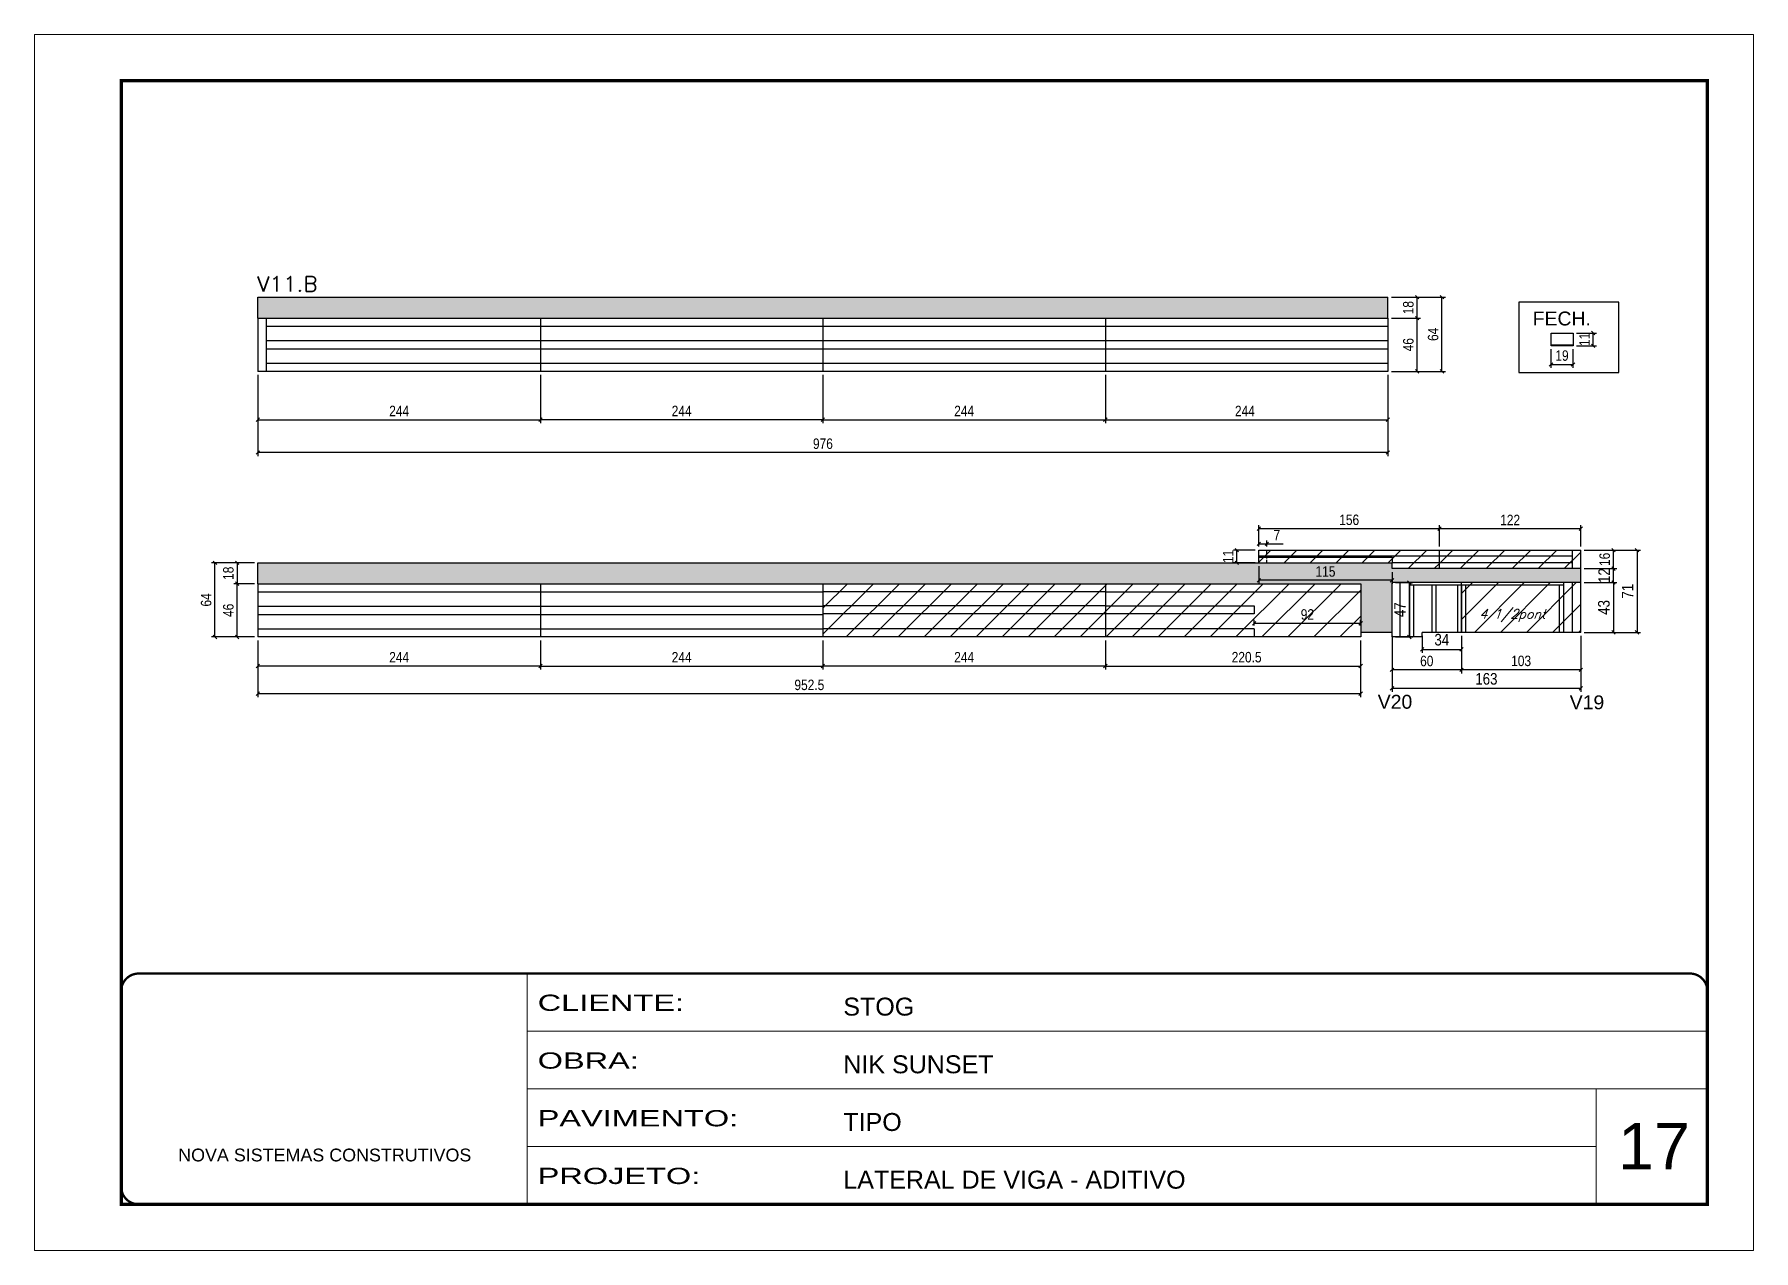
# Model space of a CAD drawing. Extents: x -10448 to -1189, y -11772 to 17235.
# Drawn here: x -10448 to -8963, y 11200 to 12250 of the extents above; entities that cross this region are included whole.
import ezdxf

# ---------------------------------------------------------------- set-up
doc = ezdxf.new("R2010")
doc.units = 0
for name, pattern in [('CONTINUO', [0]), ('DASHED', [0.75, 0.5, -0.25]), ('HIDDEN', [0.375, 0.25, -0.125])]:
    doc.linetypes.add(name, pattern=pattern)
for name, color, linetype in [('5', 5, 'Continuous'), ('COTA', 241, 'Continuous'), ('Painéis', 200, 'Continuous'), ('Reaproveitamento', 251, 'Continuous'), ('SARR_2.2x7', 40, 'Continuous'), ('SARR_3.5x7', 81, 'Continuous'), ('SARR_EDITAR', 141, 'Continuous'), ('texto', 7, 'Continuous')]:
    doc.layers.add(name, color=color, linetype=linetype)
for name, color, linetype, lineweight in [('CARIMBO', 255, 'Continuous', 9), ('Folhas', 255, 'Continuous', 9), ('SARRAFO DE PRESSAO', 251, 'DASHED', 9), ('Texto Seção', 7, 'Continuous', 15)]:
    doc.layers.add(name, color=color, linetype=linetype, lineweight=lineweight)
doc.styles.add('ARIAL', font='arial.ttf')
doc.styles.add('COTA TECNICA', font='techl___.ttf', dxfattribs={"height": 10})
doc.styles.add('COTA TECNICA-50', font='techl___.ttf', dxfattribs={"height": 9})
doc.styles.add('REGUA-120', font='ROMANS.shx', dxfattribs={"height": 15})
doc.styles.add('Romans', font='romans.shx')
doc.styles.get("Standard").update_dxf_attribs({"font": 'arial.ttf'})
doc.styles.add('Tecnologia', font='')
doc.styles.get('Tecnologia').set_extended_font_data('Forgotten Futurist')
doc.dimstyles.new('COTA PAINEL-50', dxfattribs={"dimtxt": 9, "dimasz": 3, "dimexe": 3, "dimexo": 3, "dimgap": 3, "dimtad": 1, "dimdec": 1, "dimzin": 12, "dimdsep": 46, "dimtxsty": 'COTA TECNICA-50', "dimblk1": 'OBLIQUE', "dimblk2": 'OBLIQUE', "dimsah": 1, "dimcen": 0.9, "dimclrd": 4, "dimclre": 4, "dimclrt": 240, "dimadec": 1, "dimazin": 3, "dimtfac": 1, "dimtdec": 1, "dimtmove": 0, "dimatfit": 3, "dimfxl": 1, "dimtolj": 1, "dimtzin": 12, "dimarcsym": 0})
doc.dimstyles.new('PAINEL', dxfattribs={"dimtxt": 10, "dimasz": 3, "dimexe": 3, "dimexo": 3, "dimgap": 3, "dimtad": 1, "dimdec": 1, "dimzin": 12, "dimdsep": 46, "dimtxsty": 'COTA TECNICA', "dimblk1": 'OBLIQUE', "dimblk2": 'OBLIQUE', "dimsah": 1, "dimcen": 0.9, "dimclrd": 4, "dimclre": 4, "dimclrt": 240, "dimadec": 1, "dimazin": 3, "dimtfac": 1, "dimtdec": 1, "dimtmove": 0, "dimatfit": 3, "dimfxl": 1, "dimtolj": 1, "dimtzin": 12, "dimarcsym": 0})
pattern_1 = [(45, (-144224.283, -11504.527), (-11.2253202, 11.2253202), [])]

msp = doc.modelspace()

# ---------------------------------------------------------------- texts
at = {"layer": '5', "color": 7, "linetype": 'Continuous'}
msp.add_text('FECH.', height=12, rotation=0.00004, dxfattribs=at).set_placement((-9154.12, 11998.65))
at = {"layer": '5', "linetype": 'Continuous'}
for s, rotation, p in [('V20', 0.00004, (-9287.94, 11667.75)), ('V19', 359.99996, (-9122.13, 11667.27))]:
    msp.add_text(s, height=12, rotation=rotation, dxfattribs=at).set_placement(p)
at = {"layer": 'CARIMBO', "style": 'ARIAL'}
msp.add_text('17', height=40, dxfattribs=at).set_placement((-9080.42, 11270.07))
at = {"layer": 'texto', "color": 2, "insert": (-9171.56, 11748.24), "char_height": 8, "attachment_point": 5, "style": 'Romans'}
msp.add_mtext('{\\Q19;\\C256;4 1/2pont}', dxfattribs=at)
at = {"layer": 'Texto Seção', "style": 'REGUA-120', "width": 1.05}
msp.add_text('V11.B', height=13, dxfattribs=at).set_placement((-10255.73, 12027.97))

# ---------------------------------------------------------------- blocks, each defined once
blk = doc.blocks.new('9999999999')
at = {"color": 30, "linetype": 'CONTINUO'}
for p, q in [((98564.6, 34230.2), (98564.6, 34429.4)), ((98564.6, 34379.6), (99584, 34379.6)), ((98564.6, 34329.8), (99488, 34329.8)), ((99584, 34329.8), (99488, 34329.8)), ((99488, 34329.8), (99488, 34230.2)), ((98564.6, 34280), (99488, 34280))]:
    blk.add_line(p, q, dxfattribs=at)
at = {"color": 30, "linetype": 'CONTINUO', "const_width": 2}
blk.add_lwpolyline([(99584, 34230.2), (99584, 34414.4, 0.414214), (99569, 34429.4), (98229, 34429.4, 0.414214), (98214, 34414.4), (98214, 34245.2, 0.414214), (98229, 34230.2), (99584, 34230.2)], format="xyb", dxfattribs=at)
at = {"layer": 'Folhas'}
blk.add_lwpolyline([(98139, 34190.2), (99624, 34190.2), (99624, 35240.2), (98139, 35240.2)], close=True, dxfattribs=at)
at = {"layer": 'Folhas', "color": 30, "const_width": 3}
blk.add_lwpolyline([(98214, 34230.2), (99584, 34230.2), (99584, 35200.2), (98214, 35200.2)], close=True, dxfattribs=at)
at = {"color": 7, "linetype": 'Continuous', "ltscale": 5, "style": 'ARIAL'}
for s, height, p in [('STOG', 15.48, (98837.7, 34393.1)), ('NIK SUNSET', 15.48, (98837.7, 34343.3)), ('TIPO', 15.48, (98837.7, 34293.5)), ('NOVA SISTEMAS CONSTRUTIVOS', 11.059, (98263.2, 34267.2)), ('LATERAL DE VIGA - ADITIVO', 15.483, (98837.7, 34243.7))]:
    blk.add_text(s, height=height, dxfattribs=at).set_placement(p)
at = {"layer": 'Folhas', "color": 7, "style": 'Tecnologia', "width": 1.5}
for s, p in [('CLIENTE:', (98573.7, 34397.2)), ('OBRA:', (98573.7, 34347.3)), ('PAVIMENTO:', (98573.7, 34297.5)), ('PROJETO:', (98573.7, 34247.7))]:
    blk.add_text(s, height=14, dxfattribs=at).set_placement(p)
blk = doc.blocks.new('_Oblique')
at = {"color": 0, "linetype": 'ByBlock', "lineweight": -2}
blk.add_line((-0.5, -0.5), (0.5, 0.5), dxfattribs=at)
blk = doc.blocks.new('*D425')
at = {"layer": 'COTA', "color": 4, "linetype": 'ByBlock', "lineweight": -2, "transparency": 16777216}
for p, q in [((-9275.6, 11730.7), (-9275.6, 11682.3)), ((-9112.6, 11730.7), (-9112.6, 11682.3)), ((-9112.6, 11685.3), (-9275.6, 11685.3))]:
    blk.add_line(p, q, dxfattribs=at)
at = {"layer": 'Defpoints', "color": 0, "linetype": 'ByBlock', "transparency": 16777216}
for p in [(-9275.6, 11733.7), (-9112.6, 11733.7), (-9275.6, 11685.3)]:
    blk.add_point(p, dxfattribs=at)
at = {"layer": 'COTA', "color": 4, "linetype": 'ByBlock', "lineweight": -2, "transparency": 16777216, "xscale": 3, "yscale": 3, "zscale": 3, "rotation": 180}
blk.add_blockref('_Oblique', (-9275.6, 11685.3), dxfattribs=at)
at = {"layer": 'COTA', "color": 4, "linetype": 'ByBlock', "lineweight": -2, "transparency": 16777216, "xscale": 3, "yscale": 3, "zscale": 3}
blk.add_blockref('_Oblique', (-9112.6, 11685.3), dxfattribs=at)
at = {"layer": 'COTA', "color": 240, "linetype": 'ByBlock', "transparency": 16777216, "insert": (-9194.1, 11693.5), "char_height": 10, "attachment_point": 5, "style": 'COTA TECNICA'}
blk.add_mtext('\\A1;163', dxfattribs=at)
blk = doc.blocks.new('*D410')
at = {"layer": 'COTA', "color": 4, "linetype": 'ByBlock', "lineweight": -2, "transparency": 16777216}
for p, q in [((-9109.6, 11776.7), (-9081.3, 11776.7)), ((-9084.3, 11776.7), (-9084.3, 11733.7)), ((-9109.6, 11733.7), (-9081.3, 11733.7))]:
    blk.add_line(p, q, dxfattribs=at)
at = {"layer": 'Defpoints', "color": 0, "linetype": 'ByBlock', "transparency": 16777216}
for p in [(-9112.6, 11776.7), (-9112.6, 11733.7), (-9084.3, 11733.7)]:
    blk.add_point(p, dxfattribs=at)
at = {"layer": 'COTA', "color": 4, "linetype": 'ByBlock', "lineweight": -2, "transparency": 16777216, "xscale": 3, "yscale": 3, "zscale": 3}
for p, rotation in [((-9084.3, 11776.7), 90), ((-9084.3, 11733.7), 270)]:
    blk.add_blockref('_Oblique', p, dxfattribs=dict(at, rotation=rotation))
at = {"layer": 'COTA', "color": 240, "linetype": 'ByBlock', "transparency": 16777216, "insert": (-9092.6, 11755.2), "char_height": 10, "attachment_point": 5, "rotation": 90, "style": 'COTA TECNICA'}
blk.add_mtext('\\A1;43', dxfattribs=at)
blk = doc.blocks.new('*D411')
at = {"layer": 'COTA', "color": 4, "linetype": 'ByBlock', "lineweight": -2, "transparency": 16777216}
for p, q in [((-9109.6, 11788.7), (-9081.3, 11788.7)), ((-9109.6, 11776.7), (-9081.3, 11776.7)), ((-9084.3, 11776.7), (-9084.3, 11788.7))]:
    blk.add_line(p, q, dxfattribs=at)
at = {"layer": 'Defpoints', "color": 0, "linetype": 'ByBlock', "transparency": 16777216}
for p in [(-9112.6, 11788.7), (-9112.6, 11776.7), (-9084.3, 11788.7)]:
    blk.add_point(p, dxfattribs=at)
at = {"layer": 'COTA', "color": 4, "linetype": 'ByBlock', "lineweight": -2, "transparency": 16777216, "xscale": 3, "yscale": 3, "zscale": 3}
for p, rotation in [((-9084.3, 11788.7), 90), ((-9084.3, 11776.7), 270)]:
    blk.add_blockref('_Oblique', p, dxfattribs=dict(at, rotation=rotation))
at = {"layer": 'COTA', "color": 240, "linetype": 'ByBlock', "transparency": 16777216, "insert": (-9092.4, 11782.7), "char_height": 10, "attachment_point": 5, "rotation": 90, "style": 'COTA TECNICA'}
blk.add_mtext('\\A1;12', dxfattribs=at)
blk = doc.blocks.new('*D393')
at = {"layer": 'COTA', "color": 4, "linetype": 'ByBlock', "lineweight": -2, "transparency": 16777216}
for p, q in [((-9109.6, 11804.7), (-9061, 11804.7)), ((-9064, 11804.7), (-9064, 11733.7)), ((-9109.6, 11733.7), (-9061, 11733.7))]:
    blk.add_line(p, q, dxfattribs=at)
at = {"layer": 'Defpoints', "color": 0, "linetype": 'ByBlock', "transparency": 16777216}
for p in [(-9112.6, 11804.7), (-9112.6, 11733.7), (-9064, 11733.7)]:
    blk.add_point(p, dxfattribs=at)
at = {"layer": 'COTA', "color": 4, "linetype": 'ByBlock', "lineweight": -2, "transparency": 16777216, "xscale": 3, "yscale": 3, "zscale": 3}
for p, rotation in [((-9064, 11804.7), 90), ((-9064, 11733.7), 270)]:
    blk.add_blockref('_Oblique', p, dxfattribs=dict(at, rotation=rotation))
at = {"layer": 'COTA', "color": 240, "linetype": 'ByBlock', "transparency": 16777216, "insert": (-9072.1, 11769.2), "char_height": 10, "attachment_point": 5, "rotation": 90, "style": 'COTA TECNICA'}
blk.add_mtext('\\A1;71', dxfattribs=at)
blk = doc.blocks.new('*D394')
at = {"layer": 'COTA', "color": 4, "linetype": 'ByBlock', "lineweight": -2, "transparency": 16777216}
for p, q in [((-9109.6, 11804.7), (-9081.3, 11804.7)), ((-9084.3, 11788.7), (-9084.3, 11804.7)), ((-9109.6, 11788.7), (-9081.3, 11788.7))]:
    blk.add_line(p, q, dxfattribs=at)
at = {"layer": 'Defpoints', "color": 0, "linetype": 'ByBlock', "transparency": 16777216}
for p in [(-9112.6, 11804.7), (-9084.3, 11804.7), (-9112.6, 11788.7)]:
    blk.add_point(p, dxfattribs=at)
at = {"layer": 'COTA', "color": 4, "linetype": 'ByBlock', "lineweight": -2, "transparency": 16777216, "xscale": 3, "yscale": 3, "zscale": 3}
for p, rotation in [((-9084.3, 11804.7), 90), ((-9084.3, 11788.7), 270)]:
    blk.add_blockref('_Oblique', p, dxfattribs=dict(at, rotation=rotation))
at = {"layer": 'COTA', "color": 240, "linetype": 'ByBlock', "transparency": 16777216, "insert": (-9091.9, 11796.7), "char_height": 9, "attachment_point": 5, "rotation": 90, "style": 'COTA TECNICA-50'}
blk.add_mtext('\\A1;16', dxfattribs=at)
blk = doc.blocks.new('*D395')
at = {"layer": 'COTA', "color": 4, "linetype": 'ByBlock', "lineweight": -2, "transparency": 16777216}
for p, q in [((-9767.2, 11726.7), (-9767.2, 11701.6)), ((-9523.2, 11726.7), (-9523.2, 11701.6)), ((-9523.2, 11704.6), (-9767.2, 11704.6))]:
    blk.add_line(p, q, dxfattribs=at)
at = {"layer": 'Defpoints', "color": 0, "linetype": 'ByBlock', "transparency": 16777216}
for p in [(-9767.2, 11729.7), (-9523.2, 11729.7), (-9767.2, 11704.6)]:
    blk.add_point(p, dxfattribs=at)
at = {"layer": 'COTA', "color": 4, "linetype": 'ByBlock', "lineweight": -2, "transparency": 16777216, "xscale": 3, "yscale": 3, "zscale": 3, "rotation": 180}
blk.add_blockref('_Oblique', (-9767.2, 11704.6), dxfattribs=at)
at = {"layer": 'COTA', "color": 4, "linetype": 'ByBlock', "lineweight": -2, "transparency": 16777216, "xscale": 3, "yscale": 3, "zscale": 3}
blk.add_blockref('_Oblique', (-9523.2, 11704.6), dxfattribs=at)
at = {"layer": 'COTA', "color": 240, "linetype": 'ByBlock', "transparency": 16777216, "insert": (-9645.2, 11712.2), "char_height": 9, "attachment_point": 5, "style": 'COTA TECNICA-50'}
blk.add_mtext('\\A1;244', dxfattribs=at)
blk = doc.blocks.new('*D396')
at = {"layer": 'COTA', "color": 4, "linetype": 'ByBlock', "lineweight": -2, "transparency": 16777216}
for p, q in [((-9523.2, 11726.7), (-9523.2, 11701.6)), ((-9302.7, 11726.7), (-9302.7, 11701.6)), ((-9523.2, 11704.6), (-9302.7, 11704.6))]:
    blk.add_line(p, q, dxfattribs=at)
at = {"layer": 'Defpoints', "color": 0, "linetype": 'ByBlock', "transparency": 16777216}
for p in [(-9523.2, 11729.7), (-9302.7, 11729.7), (-9302.7, 11704.6)]:
    blk.add_point(p, dxfattribs=at)
at = {"layer": 'COTA', "color": 4, "linetype": 'ByBlock', "lineweight": -2, "transparency": 16777216, "xscale": 3, "yscale": 3, "zscale": 3, "rotation": 180}
blk.add_blockref('_Oblique', (-9523.2, 11704.6), dxfattribs=at)
at = {"layer": 'COTA', "color": 4, "linetype": 'ByBlock', "lineweight": -2, "transparency": 16777216, "xscale": 3, "yscale": 3, "zscale": 3}
blk.add_blockref('_Oblique', (-9302.7, 11704.6), dxfattribs=at)
at = {"layer": 'COTA', "color": 240, "linetype": 'ByBlock', "transparency": 16777216, "insert": (-9401.2, 11712.2), "char_height": 9, "attachment_point": 5, "style": 'COTA TECNICA-50'}
blk.add_mtext('\\A1;220.5', dxfattribs=at)
blk = doc.blocks.new('*D414')
at = {"layer": 'COTA', "color": 4, "linetype": 'ByBlock', "lineweight": -2, "transparency": 16777216}
for p, q in [((-9390.7, 11807.7), (-9390.7, 11813.1)), ((-9390.7, 11810.1), (-9383.7, 11810.1)), ((-9383.7, 11807.7), (-9383.7, 11813.1)), ((-9383.7, 11810.1), (-9369.5, 11810.1))]:
    blk.add_line(p, q, dxfattribs=at)
at = {"layer": 'Defpoints', "color": 0, "linetype": 'ByBlock', "transparency": 16777216}
for p in [(-9383.7, 11810.1), (-9390.7, 11804.7), (-9383.7, 11804.7)]:
    blk.add_point(p, dxfattribs=at)
at = {"layer": 'COTA', "color": 4, "linetype": 'ByBlock', "lineweight": -2, "transparency": 16777216, "xscale": 3, "yscale": 3, "zscale": 3, "rotation": 180}
blk.add_blockref('_Oblique', (-9390.7, 11810.1), dxfattribs=at)
at = {"layer": 'COTA', "color": 4, "linetype": 'ByBlock', "lineweight": -2, "transparency": 16777216, "xscale": 3, "yscale": 3, "zscale": 3}
blk.add_blockref('_Oblique', (-9383.7, 11810.1), dxfattribs=at)
at = {"layer": 'COTA', "color": 240, "linetype": 'ByBlock', "transparency": 16777216, "insert": (-9375.1, 11817.6), "char_height": 9, "attachment_point": 5, "style": 'COTA TECNICA-50'}
blk.add_mtext('\\A1;7', dxfattribs=at)
blk = doc.blocks.new('*D415')
at = {"layer": 'COTA', "color": 4, "linetype": 'ByBlock', "lineweight": -2, "transparency": 16777216}
for p, q in [((-9234.6, 11807.7), (-9234.6, 11826.2)), ((-9112.6, 11823.2), (-9234.6, 11823.2)), ((-9112.6, 11807.7), (-9112.6, 11826.2))]:
    blk.add_line(p, q, dxfattribs=at)
at = {"layer": 'Defpoints', "color": 0, "linetype": 'ByBlock', "transparency": 16777216}
for p in [(-9234.6, 11823.2), (-9234.6, 11804.7), (-9112.6, 11804.7)]:
    blk.add_point(p, dxfattribs=at)
at = {"layer": 'COTA', "color": 4, "linetype": 'ByBlock', "lineweight": -2, "transparency": 16777216, "xscale": 3, "yscale": 3, "zscale": 3, "rotation": 180}
blk.add_blockref('_Oblique', (-9234.6, 11823.2), dxfattribs=at)
at = {"layer": 'COTA', "color": 4, "linetype": 'ByBlock', "lineweight": -2, "transparency": 16777216, "xscale": 3, "yscale": 3, "zscale": 3}
blk.add_blockref('_Oblique', (-9112.6, 11823.2), dxfattribs=at)
at = {"layer": 'COTA', "color": 240, "linetype": 'ByBlock', "transparency": 16777216, "insert": (-9173.6, 11830.7), "char_height": 9, "attachment_point": 5, "style": 'COTA TECNICA-50'}
blk.add_mtext('\\A1;122', dxfattribs=at)
blk = doc.blocks.new('*D416')
at = {"layer": 'COTA', "color": 4, "linetype": 'ByBlock', "lineweight": -2, "transparency": 16777216}
for p, q in [((-9390.7, 11807.7), (-9390.7, 11826.2)), ((-9234.6, 11823.2), (-9390.7, 11823.2)), ((-9234.6, 11807.7), (-9234.6, 11826.2))]:
    blk.add_line(p, q, dxfattribs=at)
at = {"layer": 'Defpoints', "color": 0, "linetype": 'ByBlock', "transparency": 16777216}
for p in [(-9390.7, 11823.2), (-9390.7, 11804.7), (-9234.6, 11804.7)]:
    blk.add_point(p, dxfattribs=at)
at = {"layer": 'COTA', "color": 4, "linetype": 'ByBlock', "lineweight": -2, "transparency": 16777216, "xscale": 3, "yscale": 3, "zscale": 3, "rotation": 180}
blk.add_blockref('_Oblique', (-9390.7, 11823.2), dxfattribs=at)
at = {"layer": 'COTA', "color": 4, "linetype": 'ByBlock', "lineweight": -2, "transparency": 16777216, "xscale": 3, "yscale": 3, "zscale": 3}
blk.add_blockref('_Oblique', (-9234.6, 11823.2), dxfattribs=at)
at = {"layer": 'COTA', "color": 240, "linetype": 'ByBlock', "transparency": 16777216, "insert": (-9312.6, 11830.8), "char_height": 9, "attachment_point": 5, "style": 'COTA TECNICA-50'}
blk.add_mtext('\\A1;156', dxfattribs=at)
blk = doc.blocks.new('*D397')
at = {"layer": 'COTA', "color": 4, "linetype": 'ByBlock', "lineweight": -2, "transparency": 16777216}
for p, q in [((-9523.2, 11956), (-9523.2, 11914.3)), ((-9279.2, 11956), (-9279.2, 11914.3)), ((-9523.2, 11917.3), (-9279.2, 11917.3))]:
    blk.add_line(p, q, dxfattribs=at)
at = {"layer": 'Defpoints', "color": 0, "linetype": 'ByBlock', "transparency": 16777216}
for p in [(-9523.2, 11959), (-9279.2, 11959), (-9279.2, 11917.3)]:
    blk.add_point(p, dxfattribs=at)
at = {"layer": 'COTA', "color": 4, "linetype": 'ByBlock', "lineweight": -2, "transparency": 16777216, "xscale": 3, "yscale": 3, "zscale": 3, "rotation": 180}
blk.add_blockref('_Oblique', (-9523.2, 11917.3), dxfattribs=at)
at = {"layer": 'COTA', "color": 4, "linetype": 'ByBlock', "lineweight": -2, "transparency": 16777216, "xscale": 3, "yscale": 3, "zscale": 3}
blk.add_blockref('_Oblique', (-9279.2, 11917.3), dxfattribs=at)
at = {"layer": 'COTA', "color": 240, "linetype": 'ByBlock', "transparency": 16777216, "insert": (-9402.7, 11924.8), "char_height": 9, "attachment_point": 5, "style": 'COTA TECNICA-50'}
blk.add_mtext('\\A1;244', dxfattribs=at)
blk = doc.blocks.new('*D398')
at = {"layer": 'COTA', "color": 4, "linetype": 'ByBlock', "lineweight": -2, "transparency": 16777216}
for p, q in [((-10011.2, 11956), (-10011.2, 11914.3)), ((-9767.2, 11956), (-9767.2, 11914.3)), ((-9767.2, 11917.3), (-10011.2, 11917.3))]:
    blk.add_line(p, q, dxfattribs=at)
at = {"layer": 'Defpoints', "color": 0, "linetype": 'ByBlock', "transparency": 16777216}
for p in [(-10011.2, 11959), (-9767.2, 11959), (-10011.2, 11917.3)]:
    blk.add_point(p, dxfattribs=at)
at = {"layer": 'COTA', "color": 4, "linetype": 'ByBlock', "lineweight": -2, "transparency": 16777216, "xscale": 3, "yscale": 3, "zscale": 3, "rotation": 180}
blk.add_blockref('_Oblique', (-10011.2, 11917.3), dxfattribs=at)
at = {"layer": 'COTA', "color": 4, "linetype": 'ByBlock', "lineweight": -2, "transparency": 16777216, "xscale": 3, "yscale": 3, "zscale": 3}
blk.add_blockref('_Oblique', (-9767.2, 11917.3), dxfattribs=at)
at = {"layer": 'COTA', "color": 240, "linetype": 'ByBlock', "transparency": 16777216, "insert": (-9889.2, 11924.8), "char_height": 9, "attachment_point": 5, "style": 'COTA TECNICA-50'}
blk.add_mtext('\\A1;244', dxfattribs=at)
blk = doc.blocks.new('*D399')
at = {"layer": 'COTA', "color": 4, "linetype": 'ByBlock', "lineweight": -2, "transparency": 16777216}
for p, q in [((-9767.2, 11956), (-9767.2, 11914.3)), ((-9523.2, 11956), (-9523.2, 11914.3)), ((-9767.2, 11917.3), (-9523.2, 11917.3))]:
    blk.add_line(p, q, dxfattribs=at)
at = {"layer": 'Defpoints', "color": 0, "linetype": 'ByBlock', "transparency": 16777216}
for p in [(-9767.2, 11959), (-9523.2, 11959), (-9523.2, 11917.3)]:
    blk.add_point(p, dxfattribs=at)
at = {"layer": 'COTA', "color": 4, "linetype": 'ByBlock', "lineweight": -2, "transparency": 16777216, "xscale": 3, "yscale": 3, "zscale": 3, "rotation": 180}
blk.add_blockref('_Oblique', (-9767.2, 11917.3), dxfattribs=at)
at = {"layer": 'COTA', "color": 4, "linetype": 'ByBlock', "lineweight": -2, "transparency": 16777216, "xscale": 3, "yscale": 3, "zscale": 3}
blk.add_blockref('_Oblique', (-9523.2, 11917.3), dxfattribs=at)
at = {"layer": 'COTA', "color": 240, "linetype": 'ByBlock', "transparency": 16777216, "insert": (-9645.2, 11924.8), "char_height": 9, "attachment_point": 5, "style": 'COTA TECNICA-50'}
blk.add_mtext('\\A1;244', dxfattribs=at)
blk = doc.blocks.new('*D400')
at = {"layer": 'COTA', "color": 4, "linetype": 'ByBlock', "lineweight": -2, "transparency": 16777216}
for p, q in [((-10255.2, 11956), (-10255.2, 11914.3)), ((-10011.2, 11956), (-10011.2, 11914.3)), ((-10255.2, 11917.3), (-10011.2, 11917.3))]:
    blk.add_line(p, q, dxfattribs=at)
at = {"layer": 'Defpoints', "color": 0, "linetype": 'ByBlock', "transparency": 16777216}
for p in [(-10255.2, 11959), (-10011.2, 11959), (-10011.2, 11917.3)]:
    blk.add_point(p, dxfattribs=at)
at = {"layer": 'COTA', "color": 4, "linetype": 'ByBlock', "lineweight": -2, "transparency": 16777216, "xscale": 3, "yscale": 3, "zscale": 3, "rotation": 180}
blk.add_blockref('_Oblique', (-10255.2, 11917.3), dxfattribs=at)
at = {"layer": 'COTA', "color": 4, "linetype": 'ByBlock', "lineweight": -2, "transparency": 16777216, "xscale": 3, "yscale": 3, "zscale": 3}
blk.add_blockref('_Oblique', (-10011.2, 11917.3), dxfattribs=at)
at = {"layer": 'COTA', "color": 240, "linetype": 'ByBlock', "transparency": 16777216, "insert": (-10133.2, 11924.8), "char_height": 9, "attachment_point": 5, "style": 'COTA TECNICA-50'}
blk.add_mtext('\\A1;244', dxfattribs=at)
blk = doc.blocks.new('*D401')
at = {"layer": 'COTA', "color": 4, "linetype": 'ByBlock', "lineweight": -2, "transparency": 16777216}
for p, q in [((-9276.2, 12005), (-9250.9, 12005)), ((-9253.9, 11959), (-9253.9, 12005)), ((-9276.2, 11959), (-9250.9, 11959))]:
    blk.add_line(p, q, dxfattribs=at)
at = {"layer": 'Defpoints', "color": 0, "linetype": 'ByBlock', "transparency": 16777216}
for p in [(-9279.2, 12005), (-9253.9, 12005), (-9279.2, 11959)]:
    blk.add_point(p, dxfattribs=at)
at = {"layer": 'COTA', "color": 4, "linetype": 'ByBlock', "lineweight": -2, "transparency": 16777216, "xscale": 3, "yscale": 3, "zscale": 3}
for p, rotation in [((-9253.9, 12005), 90), ((-9253.9, 11959), 270)]:
    blk.add_blockref('_Oblique', p, dxfattribs=dict(at, rotation=rotation))
at = {"layer": 'COTA', "color": 240, "linetype": 'ByBlock', "transparency": 16777216, "insert": (-9261.5, 11982), "char_height": 9, "attachment_point": 5, "rotation": 90, "style": 'COTA TECNICA-50'}
blk.add_mtext('\\A1;46', dxfattribs=at)
blk = doc.blocks.new('*D417')
at = {"layer": 'COTA', "color": 4, "linetype": 'ByBlock', "lineweight": -2, "transparency": 16777216}
for p, q in [((-10255.2, 11956), (-10255.2, 11885.9)), ((-9279.2, 11956), (-9279.2, 11885.9)), ((-9279.2, 11888.9), (-10255.2, 11888.9))]:
    blk.add_line(p, q, dxfattribs=at)
at = {"layer": 'Defpoints', "color": 0, "linetype": 'ByBlock', "transparency": 16777216}
for p in [(-10255.2, 11959), (-9279.2, 11959), (-10255.2, 11888.9)]:
    blk.add_point(p, dxfattribs=at)
at = {"layer": 'COTA', "color": 4, "linetype": 'ByBlock', "lineweight": -2, "transparency": 16777216, "xscale": 3, "yscale": 3, "zscale": 3, "rotation": 180}
blk.add_blockref('_Oblique', (-10255.2, 11888.9), dxfattribs=at)
at = {"layer": 'COTA', "color": 4, "linetype": 'ByBlock', "lineweight": -2, "transparency": 16777216, "xscale": 3, "yscale": 3, "zscale": 3}
blk.add_blockref('_Oblique', (-9279.2, 11888.9), dxfattribs=at)
at = {"layer": 'COTA', "color": 240, "linetype": 'ByBlock', "transparency": 16777216, "insert": (-9767.2, 11896.5), "char_height": 9, "attachment_point": 5, "style": 'COTA TECNICA-50'}
blk.add_mtext('\\A1;976', dxfattribs=at)
blk = doc.blocks.new('*D402')
at = {"layer": 'COTA', "color": 4, "linetype": 'ByBlock', "lineweight": -2, "transparency": 16777216}
for p, q in [((-10255.2, 11726.7), (-10255.2, 11701.6)), ((-10011.2, 11726.7), (-10011.2, 11701.6)), ((-10011.2, 11704.6), (-10255.2, 11704.6))]:
    blk.add_line(p, q, dxfattribs=at)
at = {"layer": 'Defpoints', "color": 0, "linetype": 'ByBlock', "transparency": 16777216}
for p in [(-10255.2, 11729.7), (-10011.2, 11729.7), (-10255.2, 11704.6)]:
    blk.add_point(p, dxfattribs=at)
at = {"layer": 'COTA', "color": 4, "linetype": 'ByBlock', "lineweight": -2, "transparency": 16777216, "xscale": 3, "yscale": 3, "zscale": 3, "rotation": 180}
blk.add_blockref('_Oblique', (-10255.2, 11704.6), dxfattribs=at)
at = {"layer": 'COTA', "color": 4, "linetype": 'ByBlock', "lineweight": -2, "transparency": 16777216, "xscale": 3, "yscale": 3, "zscale": 3}
blk.add_blockref('_Oblique', (-10011.2, 11704.6), dxfattribs=at)
at = {"layer": 'COTA', "color": 240, "linetype": 'ByBlock', "transparency": 16777216, "insert": (-10133.2, 11712.2), "char_height": 9, "attachment_point": 5, "style": 'COTA TECNICA-50'}
blk.add_mtext('\\A1;244', dxfattribs=at)
blk = doc.blocks.new('*D403')
at = {"layer": 'COTA', "color": 4, "linetype": 'ByBlock', "lineweight": -2, "transparency": 16777216}
for p, q in [((-10011.2, 11726.7), (-10011.2, 11701.6)), ((-9767.2, 11726.7), (-9767.2, 11701.6)), ((-10011.2, 11704.6), (-9767.2, 11704.6))]:
    blk.add_line(p, q, dxfattribs=at)
at = {"layer": 'Defpoints', "color": 0, "linetype": 'ByBlock', "transparency": 16777216}
for p in [(-10011.2, 11729.7), (-9767.2, 11729.7), (-9767.2, 11704.6)]:
    blk.add_point(p, dxfattribs=at)
at = {"layer": 'COTA', "color": 4, "linetype": 'ByBlock', "lineweight": -2, "transparency": 16777216, "xscale": 3, "yscale": 3, "zscale": 3, "rotation": 180}
blk.add_blockref('_Oblique', (-10011.2, 11704.6), dxfattribs=at)
at = {"layer": 'COTA', "color": 4, "linetype": 'ByBlock', "lineweight": -2, "transparency": 16777216, "xscale": 3, "yscale": 3, "zscale": 3}
blk.add_blockref('_Oblique', (-9767.2, 11704.6), dxfattribs=at)
at = {"layer": 'COTA', "color": 240, "linetype": 'ByBlock', "transparency": 16777216, "insert": (-9889.2, 11712.2), "char_height": 9, "attachment_point": 5, "style": 'COTA TECNICA-50'}
blk.add_mtext('\\A1;244', dxfattribs=at)
blk = doc.blocks.new('*D418')
at = {"layer": 'COTA', "color": 4, "linetype": 'ByBlock', "lineweight": -2, "transparency": 16777216}
for p, q in [((-10255.2, 11726.7), (-10255.2, 11677.7)), ((-9302.7, 11726.7), (-9302.7, 11677.7)), ((-9302.7, 11680.7), (-10255.2, 11680.7))]:
    blk.add_line(p, q, dxfattribs=at)
at = {"layer": 'Defpoints', "color": 0, "linetype": 'ByBlock', "transparency": 16777216}
for p in [(-10255.2, 11729.7), (-9302.7, 11729.7), (-10255.2, 11680.7)]:
    blk.add_point(p, dxfattribs=at)
at = {"layer": 'COTA', "color": 4, "linetype": 'ByBlock', "lineweight": -2, "transparency": 16777216, "xscale": 3, "yscale": 3, "zscale": 3, "rotation": 180}
blk.add_blockref('_Oblique', (-10255.2, 11680.7), dxfattribs=at)
at = {"layer": 'COTA', "color": 4, "linetype": 'ByBlock', "lineweight": -2, "transparency": 16777216, "xscale": 3, "yscale": 3, "zscale": 3}
blk.add_blockref('_Oblique', (-9302.7, 11680.7), dxfattribs=at)
at = {"layer": 'COTA', "color": 240, "linetype": 'ByBlock', "transparency": 16777216, "insert": (-9778.9, 11688.3), "char_height": 9, "attachment_point": 5, "style": 'COTA TECNICA-50'}
blk.add_mtext('\\A1;952.5', dxfattribs=at)
blk = doc.blocks.new('*D419')
at = {"layer": 'COTA', "color": 4, "linetype": 'ByBlock', "lineweight": -2, "transparency": 16777216}
for p, q in [((-10258.2, 11793.7), (-10276.1, 11793.7)), ((-10273.1, 11793.7), (-10273.1, 11775.7)), ((-10258.2, 11775.7), (-10276.1, 11775.7))]:
    blk.add_line(p, q, dxfattribs=at)
at = {"layer": 'Defpoints', "color": 0, "linetype": 'ByBlock', "transparency": 16777216}
for p in [(-10255.2, 11793.7), (-10273.1, 11775.7), (-10255.2, 11775.7)]:
    blk.add_point(p, dxfattribs=at)
at = {"layer": 'COTA', "color": 4, "linetype": 'ByBlock', "lineweight": -2, "transparency": 16777216, "xscale": 3, "yscale": 3, "zscale": 3}
for p, rotation in [((-10273.1, 11793.7), 90), ((-10273.1, 11775.7), 270)]:
    blk.add_blockref('_Oblique', p, dxfattribs=dict(at, rotation=rotation))
at = {"layer": 'COTA', "color": 240, "linetype": 'ByBlock', "transparency": 16777216, "insert": (-10280.7, 11784.7), "char_height": 9, "attachment_point": 5, "rotation": 90, "style": 'COTA TECNICA-50'}
blk.add_mtext('\\A1;18', dxfattribs=at)
blk = doc.blocks.new('*D404')
at = {"layer": 'COTA', "color": 4, "linetype": 'ByBlock', "lineweight": -2, "transparency": 16777216}
for p, q in [((-10258.2, 11775.7), (-10276.1, 11775.7)), ((-10273.1, 11729.7), (-10273.1, 11775.7)), ((-10258.2, 11729.7), (-10276.1, 11729.7))]:
    blk.add_line(p, q, dxfattribs=at)
at = {"layer": 'Defpoints', "color": 0, "linetype": 'ByBlock', "transparency": 16777216}
for p in [(-10273.1, 11775.7), (-10255.2, 11775.7), (-10255.2, 11729.7)]:
    blk.add_point(p, dxfattribs=at)
at = {"layer": 'COTA', "color": 4, "linetype": 'ByBlock', "lineweight": -2, "transparency": 16777216, "xscale": 3, "yscale": 3, "zscale": 3}
for p, rotation in [((-10273.1, 11775.7), 90), ((-10273.1, 11729.7), 270)]:
    blk.add_blockref('_Oblique', p, dxfattribs=dict(at, rotation=rotation))
at = {"layer": 'COTA', "color": 240, "linetype": 'ByBlock', "transparency": 16777216, "insert": (-10280.7, 11752.7), "char_height": 9, "attachment_point": 5, "rotation": 90, "style": 'COTA TECNICA-50'}
blk.add_mtext('\\A1;46', dxfattribs=at)
blk = doc.blocks.new('*D405')
at = {"layer": 'COTA', "color": 4, "linetype": 'ByBlock', "lineweight": -2, "transparency": 16777216}
for p, q in [((-10258.2, 11793.7), (-10295.3, 11793.7)), ((-10292.3, 11729.7), (-10292.3, 11793.7)), ((-10258.2, 11729.7), (-10295.3, 11729.7))]:
    blk.add_line(p, q, dxfattribs=at)
at = {"layer": 'Defpoints', "color": 0, "linetype": 'ByBlock', "transparency": 16777216}
for p in [(-10292.3, 11793.7), (-10255.2, 11793.7), (-10255.2, 11729.7)]:
    blk.add_point(p, dxfattribs=at)
at = {"layer": 'COTA', "color": 4, "linetype": 'ByBlock', "lineweight": -2, "transparency": 16777216, "xscale": 3, "yscale": 3, "zscale": 3}
for p, rotation in [((-10292.3, 11793.7), 90), ((-10292.3, 11729.7), 270)]:
    blk.add_blockref('_Oblique', p, dxfattribs=dict(at, rotation=rotation))
at = {"layer": 'COTA', "color": 240, "linetype": 'ByBlock', "transparency": 16777216, "insert": (-10299.9, 11761.7), "char_height": 9, "attachment_point": 5, "rotation": 90, "style": 'COTA TECNICA-50'}
blk.add_mtext('\\A1;64', dxfattribs=at)
blk = doc.blocks.new('*D406')
at = {"layer": 'COTA', "color": 4, "linetype": 'ByBlock', "lineweight": -2, "transparency": 16777216}
for p, q in [((-9276.2, 12023), (-9250.9, 12023)), ((-9253.9, 12005), (-9253.9, 12023)), ((-9276.2, 12005), (-9250.9, 12005))]:
    blk.add_line(p, q, dxfattribs=at)
at = {"layer": 'Defpoints', "color": 0, "linetype": 'ByBlock', "transparency": 16777216}
for p in [(-9279.2, 12023), (-9253.9, 12023), (-9279.2, 12005)]:
    blk.add_point(p, dxfattribs=at)
at = {"layer": 'COTA', "color": 4, "linetype": 'ByBlock', "lineweight": -2, "transparency": 16777216, "xscale": 3, "yscale": 3, "zscale": 3}
for p, rotation in [((-9253.9, 12023), 90), ((-9253.9, 12005), 270)]:
    blk.add_blockref('_Oblique', p, dxfattribs=dict(at, rotation=rotation))
at = {"layer": 'COTA', "color": 240, "linetype": 'ByBlock', "transparency": 16777216, "insert": (-9261.5, 12014), "char_height": 9, "attachment_point": 5, "rotation": 90, "style": 'COTA TECNICA-50'}
blk.add_mtext('\\A1;18', dxfattribs=at)
blk = doc.blocks.new('*D407')
at = {"layer": 'COTA', "color": 4, "linetype": 'ByBlock', "lineweight": -2, "transparency": 16777216}
for p, q in [((-9276.2, 12023), (-9229.5, 12023)), ((-9232.5, 11959), (-9232.5, 12023)), ((-9276.2, 11959), (-9229.5, 11959))]:
    blk.add_line(p, q, dxfattribs=at)
at = {"layer": 'Defpoints', "color": 0, "linetype": 'ByBlock', "transparency": 16777216}
for p in [(-9279.2, 12023), (-9232.5, 12023), (-9279.2, 11959)]:
    blk.add_point(p, dxfattribs=at)
at = {"layer": 'COTA', "color": 4, "linetype": 'ByBlock', "lineweight": -2, "transparency": 16777216, "xscale": 3, "yscale": 3, "zscale": 3}
for p, rotation in [((-9232.5, 12023), 90), ((-9232.5, 11959), 270)]:
    blk.add_blockref('_Oblique', p, dxfattribs=dict(at, rotation=rotation))
at = {"layer": 'COTA', "color": 240, "linetype": 'ByBlock', "transparency": 16777216, "insert": (-9240.1, 11991), "char_height": 9, "attachment_point": 5, "rotation": 90, "style": 'COTA TECNICA-50'}
blk.add_mtext('\\A1;64', dxfattribs=at)
blk = doc.blocks.new('*D420')
at = {"layer": 'COTA', "color": 4, "linetype": 'ByBlock', "lineweight": -2, "transparency": 16777216}
for p, q in [((-9390.7, 11790.7), (-9390.7, 11775.6)), ((-9275.6, 11778.6), (-9390.7, 11778.6)), ((-9275.6, 11785.7), (-9275.6, 11775.6))]:
    blk.add_line(p, q, dxfattribs=at)
at = {"layer": 'Defpoints', "color": 0, "linetype": 'ByBlock', "transparency": 16777216}
for p in [(-9390.7, 11793.7), (-9390.7, 11778.6), (-9275.6, 11788.7)]:
    blk.add_point(p, dxfattribs=at)
at = {"layer": 'COTA', "color": 4, "linetype": 'ByBlock', "lineweight": -2, "transparency": 16777216, "xscale": 3, "yscale": 3, "zscale": 3, "rotation": 180}
blk.add_blockref('_Oblique', (-9390.7, 11778.6), dxfattribs=at)
at = {"layer": 'COTA', "color": 4, "linetype": 'ByBlock', "lineweight": -2, "transparency": 16777216, "xscale": 3, "yscale": 3, "zscale": 3}
blk.add_blockref('_Oblique', (-9275.6, 11778.6), dxfattribs=at)
at = {"layer": 'COTA', "color": 240, "linetype": 'ByBlock', "transparency": 16777216, "insert": (-9333.1, 11786.2), "char_height": 9, "attachment_point": 5, "style": 'COTA TECNICA-50'}
blk.add_mtext('\\A1;115', dxfattribs=at)
blk = doc.blocks.new('*D421')
at = {"layer": 'COTA', "color": 4, "linetype": 'ByBlock', "lineweight": -2, "transparency": 16777216}
for p, q in [((-9393.7, 11804.7), (-9412.6, 11804.7)), ((-9393.7, 11793.7), (-9412.6, 11793.7)), ((-9409.6, 11793.7), (-9409.6, 11804.7))]:
    blk.add_line(p, q, dxfattribs=at)
at = {"layer": 'Defpoints', "color": 0, "linetype": 'ByBlock', "transparency": 16777216}
for p in [(-9409.6, 11804.7), (-9390.7, 11804.7), (-9390.7, 11793.7)]:
    blk.add_point(p, dxfattribs=at)
at = {"layer": 'COTA', "color": 4, "linetype": 'ByBlock', "lineweight": -2, "transparency": 16777216, "xscale": 3, "yscale": 3, "zscale": 3}
for p, rotation in [((-9409.6, 11804.7), 90), ((-9409.6, 11793.7), 270)]:
    blk.add_blockref('_Oblique', p, dxfattribs=dict(at, rotation=rotation))
at = {"layer": 'COTA', "color": 240, "linetype": 'ByBlock', "transparency": 16777216, "insert": (-9417.2, 11799.2), "char_height": 9, "attachment_point": 5, "rotation": 90, "style": 'COTA TECNICA-50'}
blk.add_mtext('\\A1;11', dxfattribs=at)
blk = doc.blocks.new('*D408')
at = {"layer": 'COTA', "color": 4, "linetype": 'ByBlock', "lineweight": -2, "transparency": 16777216}
for p, q in [((-9138.3, 11978.1), (-9138.3, 11962)), ((-9119.3, 11978.1), (-9119.3, 11962)), ((-9138.3, 11965), (-9119.3, 11965))]:
    blk.add_line(p, q, dxfattribs=at)
at = {"layer": 'Defpoints', "color": 0, "linetype": 'ByBlock', "transparency": 16777216}
for p in [(-9138.3, 11981.1), (-9119.3, 11981.1), (-9119.3, 11965)]:
    blk.add_point(p, dxfattribs=at)
at = {"layer": 'COTA', "color": 4, "linetype": 'ByBlock', "lineweight": -2, "transparency": 16777216, "xscale": 3, "yscale": 3, "zscale": 3, "rotation": 180}
blk.add_blockref('_Oblique', (-9138.3, 11965), dxfattribs=at)
at = {"layer": 'COTA', "color": 4, "linetype": 'ByBlock', "lineweight": -2, "transparency": 16777216, "xscale": 3, "yscale": 3, "zscale": 3}
blk.add_blockref('_Oblique', (-9119.3, 11965), dxfattribs=at)
at = {"layer": 'COTA', "color": 240, "linetype": 'ByBlock', "transparency": 16777216, "insert": (-9128.8, 11972.6), "char_height": 9, "attachment_point": 5, "style": 'COTA TECNICA-50'}
blk.add_mtext('\\A1;19', dxfattribs=at)
blk = doc.blocks.new('*D409')
at = {"layer": 'COTA', "color": 4, "linetype": 'ByBlock', "lineweight": -2, "transparency": 16777216}
for p, q in [((-9116.3, 11992.1), (-9098.9, 11992.1)), ((-9101.9, 11981.1), (-9101.9, 11992.1)), ((-9116.3, 11981.1), (-9098.9, 11981.1))]:
    blk.add_line(p, q, dxfattribs=at)
at = {"layer": 'Defpoints', "color": 0, "linetype": 'ByBlock', "transparency": 16777216}
for p in [(-9119.3, 11992.1), (-9101.9, 11992.1), (-9119.3, 11981.1)]:
    blk.add_point(p, dxfattribs=at)
at = {"layer": 'COTA', "color": 4, "linetype": 'ByBlock', "lineweight": -2, "transparency": 16777216, "xscale": 3, "yscale": 3, "zscale": 3}
for p, rotation in [((-9101.9, 11992.1), 90), ((-9101.9, 11981.1), 270)]:
    blk.add_blockref('_Oblique', p, dxfattribs=dict(at, rotation=rotation))
at = {"layer": 'COTA', "color": 240, "linetype": 'ByBlock', "transparency": 16777216, "insert": (-9109.4, 11986.6), "char_height": 9, "attachment_point": 5, "rotation": 90, "style": 'COTA TECNICA-50'}
blk.add_mtext('\\A1;11', dxfattribs=at)
blk = doc.blocks.new('*D422')
at = {"layer": 'COTA', "color": 4, "linetype": 'ByBlock', "lineweight": -2, "transparency": 16777216}
for p, q in [((-9394.7, 11739.7), (-9394.7, 11744.5)), ((-9394.7, 11741.5), (-9302.7, 11741.5)), ((-9302.7, 11739.7), (-9302.7, 11744.5))]:
    blk.add_line(p, q, dxfattribs=at)
at = {"layer": 'Defpoints', "color": 0, "linetype": 'ByBlock', "transparency": 16777216}
for p in [(-9394.7, 11736.7), (-9302.7, 11741.5), (-9302.7, 11736.7)]:
    blk.add_point(p, dxfattribs=at)
at = {"layer": 'COTA', "color": 4, "linetype": 'ByBlock', "lineweight": -2, "transparency": 16777216, "xscale": 3, "yscale": 3, "zscale": 3, "rotation": 180}
blk.add_blockref('_Oblique', (-9394.7, 11741.5), dxfattribs=at)
at = {"layer": 'COTA', "color": 4, "linetype": 'ByBlock', "lineweight": -2, "transparency": 16777216, "xscale": 3, "yscale": 3, "zscale": 3}
blk.add_blockref('_Oblique', (-9302.7, 11741.5), dxfattribs=at)
at = {"layer": 'COTA', "color": 240, "linetype": 'ByBlock', "transparency": 16777216, "insert": (-9348.7, 11749.1), "char_height": 9, "attachment_point": 5, "style": 'COTA TECNICA-50'}
blk.add_mtext('\\A1;92', dxfattribs=at)
blk = doc.blocks.new('*D423')
at = {"layer": 'COTA', "color": 4, "linetype": 'ByBlock', "lineweight": -2, "transparency": 16777216}
for p, q in [((-9215.6, 11730.7), (-9215.6, 11698.3)), ((-9112.6, 11730.7), (-9112.6, 11698.3)), ((-9112.6, 11701.3), (-9215.6, 11701.3))]:
    blk.add_line(p, q, dxfattribs=at)
at = {"layer": 'Defpoints', "color": 0, "linetype": 'ByBlock', "transparency": 16777216}
for p in [(-9215.6, 11733.7), (-9112.6, 11733.7), (-9215.6, 11701.3)]:
    blk.add_point(p, dxfattribs=at)
at = {"layer": 'COTA', "color": 4, "linetype": 'ByBlock', "lineweight": -2, "transparency": 16777216, "xscale": 3, "yscale": 3, "zscale": 3, "rotation": 180}
blk.add_blockref('_Oblique', (-9215.6, 11701.3), dxfattribs=at)
at = {"layer": 'COTA', "color": 4, "linetype": 'ByBlock', "lineweight": -2, "transparency": 16777216, "xscale": 3, "yscale": 3, "zscale": 3}
blk.add_blockref('_Oblique', (-9112.6, 11701.3), dxfattribs=at)
at = {"layer": 'COTA', "color": 240, "linetype": 'ByBlock', "transparency": 16777216, "insert": (-9164.1, 11709), "char_height": 9, "attachment_point": 5, "style": 'COTA TECNICA-50'}
blk.add_mtext('\\A1;103', dxfattribs=at)
blk = doc.blocks.new('*D424')
at = {"layer": 'COTA', "color": 4, "linetype": 'ByBlock', "lineweight": -2, "transparency": 16777216}
for p, q in [((-9275.6, 11726.7), (-9275.6, 11698.3)), ((-9215.6, 11730.7), (-9215.6, 11698.3)), ((-9215.6, 11701.3), (-9275.6, 11701.3))]:
    blk.add_line(p, q, dxfattribs=at)
at = {"layer": 'Defpoints', "color": 0, "linetype": 'ByBlock', "transparency": 16777216}
for p in [(-9215.6, 11733.7), (-9275.6, 11729.7), (-9275.6, 11701.3)]:
    blk.add_point(p, dxfattribs=at)
at = {"layer": 'COTA', "color": 4, "linetype": 'ByBlock', "lineweight": -2, "transparency": 16777216, "xscale": 3, "yscale": 3, "zscale": 3, "rotation": 180}
blk.add_blockref('_Oblique', (-9275.6, 11701.3), dxfattribs=at)
at = {"layer": 'COTA', "color": 4, "linetype": 'ByBlock', "lineweight": -2, "transparency": 16777216, "xscale": 3, "yscale": 3, "zscale": 3}
blk.add_blockref('_Oblique', (-9215.6, 11701.3), dxfattribs=at)
at = {"layer": 'COTA', "color": 240, "linetype": 'ByBlock', "transparency": 16777216, "insert": (-9245.6, 11708.9), "char_height": 9, "attachment_point": 5, "style": 'COTA TECNICA-50'}
blk.add_mtext('\\A1;60', dxfattribs=at)
blk = doc.blocks.new('*D412')
at = {"layer": 'COTA', "color": 4, "lineweight": -2, "transparency": 16777216}
for p, q in [((-9249.6, 11730.7), (-9249.6, 11716)), ((-9249.6, 11719), (-9215.6, 11719)), ((-9215.6, 11730.7), (-9215.6, 11716))]:
    blk.add_line(p, q, dxfattribs=at)
at = {"layer": 'Defpoints', "color": 0, "transparency": 16777216}
for p in [(-9249.6, 11733.7), (-9215.6, 11733.7), (-9215.6, 11719)]:
    blk.add_point(p, dxfattribs=at)
at = {"layer": 'COTA', "color": 4, "lineweight": -2, "transparency": 16777216, "xscale": 3, "yscale": 3, "zscale": 3, "rotation": 180}
blk.add_blockref('_Oblique', (-9249.6, 11719), dxfattribs=at)
at = {"layer": 'COTA', "color": 4, "lineweight": -2, "transparency": 16777216, "xscale": 3, "yscale": 3, "zscale": 3}
blk.add_blockref('_Oblique', (-9215.6, 11719), dxfattribs=at)
at = {"layer": 'COTA', "color": 240, "transparency": 16777216, "insert": (-9232.6, 11727.3), "char_height": 10, "attachment_point": 5, "style": 'COTA TECNICA'}
blk.add_mtext('\\A1;34', dxfattribs=at)
blk = doc.blocks.new('*D413')
at = {"layer": 'COTA', "color": 4, "lineweight": -2, "transparency": 16777216}
for p, q in [((-9272.6, 11776.7), (-9257.6, 11776.7)), ((-9260.6, 11729.7), (-9260.6, 11776.7)), ((-9272.6, 11729.7), (-9257.6, 11729.7))]:
    blk.add_line(p, q, dxfattribs=at)
at = {"layer": 'Defpoints', "color": 0, "transparency": 16777216}
for p in [(-9275.6, 11776.7), (-9260.6, 11776.7), (-9275.6, 11729.7)]:
    blk.add_point(p, dxfattribs=at)
at = {"layer": 'COTA', "color": 4, "lineweight": -2, "transparency": 16777216, "xscale": 3, "yscale": 3, "zscale": 3}
for p, rotation in [((-9260.6, 11776.7), 90), ((-9260.6, 11729.7), 270)]:
    blk.add_blockref('_Oblique', p, dxfattribs=dict(at, rotation=rotation))
at = {"layer": 'COTA', "color": 240, "transparency": 16777216, "insert": (-9268.7, 11753.2), "char_height": 10, "attachment_point": 5, "rotation": 90, "style": 'COTA TECNICA'}
blk.add_mtext('\\A1;47', dxfattribs=at)

# ---------------------------------------------------------------- dimensions: what is measured, and where the dimension line sits
at = {"layer": 'COTA', "linetype": 'ByBlock'}
for base, p1, p2, angle, dimstyle, picture, middle in [((-9253.87, 12023.02), (-9279.16, 12005.02), (-9279.16, 12023.02), 90, 'COTA PAINEL-50', '*D406', (-9261.46, 12014.02)), ((-9232.52, 12023.02), (-9279.16, 11959.02), (-9279.16, 12023.02), 90, 'COTA PAINEL-50', '*D407', (-9240.12, 11991.02)), ((-9253.87, 12005.02), (-9279.16, 11959.02), (-9279.16, 12005.02), 90, 'COTA PAINEL-50', '*D401', (-9261.47, 11982.02)), ((-9101.85, 11992.06), (-9119.28, 11981.06), (-9119.28, 11992.06), 90, 'COTA PAINEL-50', '*D409', (-9109.4, 11986.56)), ((-9119.28, 11964.99), (-9138.28, 11981.06), (-9119.28, 11981.06), 180, 'COTA PAINEL-50', '*D408', (-9128.78, 11972.56)), ((-10255.16, 11888.87), (-9279.16, 11959.02), (-10255.16, 11959.02), 180, 'COTA PAINEL-50', '*D417', (-9767.16, 11896.49)), ((-9234.63, 11823.15), (-9112.63, 11804.69), (-9234.63, 11804.69), 180, 'COTA PAINEL-50', '*D415', (-9173.63, 11830.7)), ((-9409.64, 11804.69), (-9390.66, 11793.69), (-9390.66, 11804.69), 90, 'COTA PAINEL-50', '*D421', (-9417.19, 11799.19)), ((-9063.98, 11733.69), (-9112.63, 11804.69), (-9112.63, 11733.69), 90, 'PAINEL', '*D393', (-9072.06, 11769.19)), ((-9084.35, 11804.69), (-9112.63, 11788.69), (-9112.63, 11804.69), 90, 'COTA PAINEL-50', '*D394', (-9091.94, 11796.69)), ((-10292.27, 11793.69), (-10255.16, 11729.69), (-10255.16, 11793.69), 90, 'COTA PAINEL-50', '*D405', (-10299.86, 11761.69)), ((-10273.14, 11775.69), (-10255.16, 11793.69), (-10255.16, 11775.69), 90, 'COTA PAINEL-50', '*D419', (-10280.73, 11784.69)), ((-9390.66, 11778.65), (-9275.63, 11788.69), (-9390.66, 11793.69), 180, 'COTA PAINEL-50', '*D420', (-9333.14, 11786.25)), ((-10273.14, 11775.69), (-10255.16, 11729.69), (-10255.16, 11775.69), 90, 'COTA PAINEL-50', '*D404', (-10280.74, 11752.69)), ((-9084.35, 11733.69), (-9112.63, 11776.69), (-9112.63, 11733.69), 90, 'PAINEL', '*D410', (-9092.57, 11755.19)), ((-9275.63, 11685.28), (-9112.63, 11733.69), (-9275.63, 11733.69), 180, 'PAINEL', '*D425', (-9194.13, 11693.5))]:
    dim = msp.add_linear_dim(base=base, p1=p1, p2=p2, angle=angle, dimstyle=dimstyle, dxfattribs=at)
    dim.commit()
    dim.dimension.update_dxf_attribs({"geometry": picture, "text_midpoint": middle})
for base, p1, p2, picture, middle in [((-10011.16, 11917.27), (-10255.16, 11959.02), (-10011.16, 11959.02), '*D400', (-10133.16, 11917.27)), ((-9523.16, 11917.27), (-9767.16, 11959.02), (-9523.16, 11959.02), '*D399', (-9645.16, 11917.27)), ((-9279.16, 11917.27), (-9523.16, 11959.02), (-9279.16, 11959.02), '*D397', (-9402.66, 11917.27)), ((-9767.16, 11704.6), (-10011.16, 11729.69), (-9767.16, 11729.69), '*D403', (-9889.16, 11704.6)), ((-9302.66, 11704.6), (-9523.16, 11729.69), (-9302.66, 11729.69), '*D396', (-9401.16, 11704.6))]:
    dim = msp.add_linear_dim(base=base, p1=p1, p2=p2, angle=180, dimstyle='COTA PAINEL-50', override={"dimarcsym": 1}, dxfattribs=at)
    dim.commit()
    dim.dimension.update_dxf_attribs({"geometry": picture, "text_midpoint": middle, "dimtype": 160})
for base, p1, p2, override, picture, middle in [((-10011.16, 11917.27), (-9767.16, 11959.02), (-10011.16, 11959.02), {"dimarcsym": 1}, '*D398', (-9889.16, 11924.83)), ((-9390.66, 11823.15), (-9234.63, 11804.69), (-9390.66, 11804.69), {"dimtmove": 1}, '*D416', (-9312.64, 11830.75)), ((-10255.16, 11704.6), (-10011.16, 11729.69), (-10255.16, 11729.69), {"dimarcsym": 1}, '*D402', (-10133.16, 11712.16)), ((-10255.16, 11680.67), (-9302.66, 11729.69), (-10255.16, 11729.69), {"dimarcsym": 1}, '*D418', (-9778.91, 11688.3)), ((-9767.16, 11704.6), (-9523.16, 11729.69), (-9767.16, 11729.69), {"dimarcsym": 1}, '*D395', (-9645.16, 11712.16))]:
    dim = msp.add_linear_dim(base=base, p1=p1, p2=p2, angle=180, dimstyle='COTA PAINEL-50', override=override, dxfattribs=at)
    dim.commit()
    dim.dimension.update_dxf_attribs({"geometry": picture, "text_midpoint": middle})
for base, p1, p2, angle, dimstyle, picture, middle in [((-9383.66, 11810.06), (-9390.66, 11804.69), (-9383.66, 11804.69), 180, 'COTA PAINEL-50', '*D414', (-9375.08, 11810.06)), ((-9084.35, 11788.69), (-9112.63, 11776.69), (-9112.63, 11788.69), 90, 'PAINEL', '*D411', (-9084.35, 11782.69))]:
    dim = msp.add_linear_dim(base=base, p1=p1, p2=p2, angle=angle, dimstyle=dimstyle, dxfattribs=at)
    dim.commit()
    dim.dimension.update_dxf_attribs({"geometry": picture, "text_midpoint": middle, "dimtype": 160})
at = {"layer": 'COTA'}
dim = msp.add_linear_dim(base=(-9260.63, 11776.69), p1=(-9275.63, 11729.69), p2=(-9275.63, 11776.69), angle=90, dimstyle='PAINEL', dxfattribs=at)
dim.commit()
dim.dimension.update_dxf_attribs({"geometry": '*D413', "text_midpoint": (-9268.7, 11753.19)})
at = {"layer": 'COTA', "linetype": 'ByBlock'}
for base, p1, p2, picture, middle in [((-9302.66, 11741.52), (-9394.66, 11736.69), (-9302.66, 11736.69), '*D422', (-9348.66, 11749.1)), ((-9215.63, 11701.35), (-9112.63, 11733.69), (-9215.63, 11733.69), '*D423', (-9164.13, 11709.04))]:
    dim = msp.add_linear_dim(base=base, p1=p1, p2=p2, dimstyle='COTA PAINEL-50', dxfattribs=at)
    dim.commit()
    dim.dimension.update_dxf_attribs({"geometry": picture, "text_midpoint": middle})
dim = msp.add_linear_dim(base=(-9275.63, 11701.35), p1=(-9215.63, 11733.69), p2=(-9275.63, 11729.69), dimstyle='COTA PAINEL-50', override={"dimtmove": 1}, dxfattribs=at)
dim.commit()
dim.dimension.update_dxf_attribs({"geometry": '*D424', "text_midpoint": (-9245.63, 11708.94)})
at = {"layer": 'COTA'}
dim = msp.add_linear_dim(base=(-9215.63, 11719.04), p1=(-9249.63, 11733.69), p2=(-9215.63, 11733.69), dimstyle='PAINEL', dxfattribs=at)
dim.commit()
dim.dimension.update_dxf_attribs({"geometry": '*D412', "text_midpoint": (-9232.63, 11727.26)})

# ---------------------------------------------------------------- hatches: boundary and pattern name
at = {"layer": 'COTA', "linetype": 'ByBlock'}
h = msp.add_hatch(dxfattribs=at)
h.set_pattern_fill('AR-CONC', color=256, scale=0.03)
h.set_pattern_definition([(50, (-141095.817, -20294.8075), (5.46554007, -0.47817257), [0.5715, -6.2865]), (355, (-141095.817, -20294.8075), (-1.05730264, 5.73170536), [0.4572, -5.02921753]), (100.4514447, (-141095.3617, -20294.8474), (4.40823741, 5.25353256), [0.48570026, -5.34270734]), (46.1842, (-141095.817, -20293.2835), (8.13237123, -1.26126984), [0.85725, -9.42975]), (96.6355576, (-141095.1395, -20293.389), (7.122124, 7.42278374), [0.7285507, -8.01406824]), (351.184151, (-141095.817, -20293.2835), (7.122124, 7.42278374), [0.685799, -7.54379196]), (21, (-141095.055, -20293.6645), (4.54843174, -3.06795595), [0.5715, -6.2865]), (326, (-141095.055, -20293.6645), (1.85406085, 5.52563898), [0.4572, -5.0292]), (71.451445, (-141094.676, -20293.92), (6.40249258, 2.45768307), [0.48570026, -5.34269813]), (37.5, (-141095.8172, -20294.8075), (0.092658098, 2.536651166), [0, -4.96824, 0, -5.1054, 0, -5.04825]), (7.5, (-141095.8172, -20294.8075), (2.004589875, 3.005417245), [0, -2.91084, 0, -4.85394, 0, -1.92405]), (327.5, (-141097.5164, -20294.8075), (4.067717855, -0.17186232), [0, -1.905, 0, -5.9436, 0, -7.8867]), (317.5, (-141098.2784, -20294.8075), (4.44387544, 0.76279473), [0, -2.4765, 0, -3.94716, 0, -5.6007])])
h.paths.add_polyline_path([(-9279.16, 12005.02), (-9279.16, 12023.02), (-10255.16, 12023.02), (-10255.16, 12005.02)])
h = msp.add_hatch(dxfattribs=at)
h.set_pattern_fill('AR-CONC', color=256, scale=0.03)
h.set_pattern_definition([(50, (-140949.2827, -20734.1277), (5.46554007, -0.47817257), [0.5715, -6.2865]), (355, (-140949.2827, -20734.128), (-1.05730264, 5.73170536), [0.4572, -5.02921753]), (100.4514447, (-140948.827, -20734.1676), (4.40823741, 5.25353256), [0.48570026, -5.34270734]), (46.1842, (-140949.283, -20732.604), (8.13237123, -1.26126984), [0.85725, -9.42975]), (96.6355576, (-140948.605, -20732.709), (7.122124, 7.42278374), [0.7285507, -8.01406824]), (351.184151, (-140949.283, -20732.604), (7.122124, 7.42278374), [0.685799, -7.54379196]), (21, (-140948.5207, -20732.9847), (4.54843174, -3.06795595), [0.5715, -6.2865]), (326, (-140948.5207, -20732.985), (1.85406085, 5.52563898), [0.4572, -5.0292]), (71.451445, (-140948.1417, -20733.2404), (6.40249258, 2.45768307), [0.48570026, -5.34269813]), (37.5, (-140949.2827, -20734.1277), (0.092658098, 2.536651166), [0, -4.96824, 0, -5.1054, 0, -5.04825]), (7.5, (-140949.2827, -20734.1277), (2.004589875, 3.005417245), [0, -2.91084, 0, -4.85394, 0, -1.92405]), (327.5, (-140950.982, -20734.1277), (4.067717855, -0.17186232), [0, -1.905, 0, -5.9436, 0, -7.8867]), (317.5, (-140951.744, -20734.1277), (4.44387544, 0.76279473), [0, -2.4765, 0, -3.94716, 0, -5.6007])])
h.paths.add_polyline_path([(-9302.66, 11775.69), (-9302.66, 11733.69), (-9275.63, 11733.69), (-9275.63, 11776.69), (-9112.63, 11776.69), (-9112.63, 11788.69), (-9275.63, 11788.69), (-9275.63, 11793.69), (-9390.66, 11793.69), (-9767.16, 11793.69), (-10255.16, 11793.69), (-10255.16, 11775.69), (-9767.16, 11775.69)])
at = {"layer": 'Reaproveitamento', "linetype": 'ByBlock'}
h = msp.add_hatch(dxfattribs=at)
h.set_pattern_fill('ANSI31', color=256, scale=5)
h.set_pattern_definition(pattern_1)
h.paths.add_polyline_path([(-9234.63, 11788.69), (-9234.63, 11804.69), (-9390.66, 11804.69), (-9390.66, 11793.69), (-9275.63, 11793.69), (-9275.63, 11788.69)])
h = msp.add_hatch(dxfattribs=at)
h.set_pattern_fill('ANSI31', color=256, scale=5)
h.set_pattern_definition(pattern_1)
h.paths.add_polyline_path([(-9112.63, 11788.69), (-9112.63, 11804.69), (-9234.63, 11804.69), (-9234.63, 11788.69)])
h = msp.add_hatch(dxfattribs=at)
h.set_pattern_fill('ANSI31', color=256, scale=5)
h.set_pattern_definition(pattern_1)
h.paths.add_polyline_path([(-9112.63, 11733.69), (-9112.63, 11776.69), (-9215.63, 11776.69), (-9215.63, 11733.69)])
h = msp.add_hatch(dxfattribs=at)
h.set_pattern_fill('ANSI31', color=256, scale=5)
h.set_pattern_definition(pattern_1)
h.paths.add_polyline_path([(-9523.16, 11729.69), (-9523.16, 11775.69), (-9767.16, 11775.69), (-9767.16, 11729.69)])
h = msp.add_hatch(dxfattribs=at)
h.set_pattern_fill('ANSI31', color=256, scale=5)
h.set_pattern_definition(pattern_1)
h.paths.add_polyline_path([(-9302.66, 11729.69), (-9302.66, 11775.69), (-9523.16, 11775.69), (-9523.16, 11729.69)])

# ---------------------------------------------------------------- linework, layer by layer
at = {"linetype": 'ByBlock'}
msp.add_lwpolyline([(-9079.56, 12018.74), (-9166.05, 12018.74), (-9166.05, 11957.94), (-9079.56, 11957.94)], close=True, dxfattribs=at)
at = {"layer": 'COTA', "linetype": 'ByBlock'}
for p, q in [((-10255.16, 12023.02), (-9279.16, 12023.02)), ((-10255.16, 12005.02), (-10255.16, 12023.02)), ((-9279.16, 12005.02), (-9279.16, 12023.02)), ((-10255.16, 11775.69), (-10255.16, 11793.69)), ((-9112.63, 11776.69), (-9112.63, 11788.69)), ((-9275.63, 11733.69), (-9302.66, 11733.69))]:
    msp.add_line(p, q, dxfattribs=at)
msp.add_lwpolyline([(-10255.16, 11793.69), (-9767.16, 11793.69), (-9379.16, 11793.69)], dxfattribs=at)
at = {"layer": 'Painéis', "linetype": 'Continuous'}
for p, q in [((-10255.16, 12005.02), (-9279.16, 12005.02)), ((-10255.16, 12005.02), (-10255.16, 11959.02)), ((-10011.16, 12005.02), (-10011.16, 11959.02)), ((-9767.16, 12005.02), (-9767.16, 11959.02)), ((-9523.16, 12005.02), (-9523.16, 11959.02)), ((-9279.16, 12005.02), (-9279.16, 11959.02)), ((-9279.16, 11959.02), (-10255.16, 11959.02)), ((-9390.66, 11793.69), (-9390.66, 11804.69)), ((-9390.66, 11804.69), (-9112.63, 11804.69)), ((-10255.16, 11775.69), (-10255.16, 11729.69)), ((-10011.16, 11775.69), (-10011.16, 11729.69)), ((-9767.16, 11775.69), (-9767.16, 11729.69)), ((-9523.16, 11775.69), (-9523.16, 11729.69)), ((-9302.66, 11775.69), (-9302.66, 11729.69))]:
    msp.add_line(p, q, dxfattribs=at)
at = {"layer": 'Painéis', "linetype": 'ByBlock'}
for p, q in [((-9138.28, 11981.06), (-9138.28, 11992.06)), ((-9138.28, 11992.06), (-9119.28, 11992.06)), ((-9119.28, 11992.06), (-9119.28, 11981.06)), ((-9119.28, 11981.06), (-9138.28, 11981.06)), ((-9275.63, 11788.69), (-9275.63, 11793.69)), ((-9234.63, 11788.69), (-9234.63, 11804.69)), ((-9112.63, 11788.69), (-9112.63, 11804.69)), ((-9112.63, 11788.69), (-9275.63, 11788.69)), ((-9112.63, 11776.69), (-9275.63, 11776.69)), ((-9275.63, 11729.69), (-9275.63, 11776.69)), ((-9215.63, 11733.69), (-9215.63, 11776.69)), ((-9112.63, 11733.69), (-9112.63, 11776.69)), ((-9112.63, 11733.69), (-9249.63, 11733.69)), ((-9249.63, 11729.69), (-9249.63, 11733.69)), ((-9249.63, 11729.69), (-9275.63, 11729.69))]:
    msp.add_line(p, q, dxfattribs=at)
at = {"layer": 'Painéis', "linetype": 'Continuous'}
for points in [[(-9390.66, 11793.69), (-9275.63, 11793.69)], [(-10255.16, 11775.69), (-9767.16, 11775.69), (-9302.66, 11775.69)], [(-9302.66, 11729.69), (-9767.16, 11729.69), (-10255.16, 11729.69)]]:
    msp.add_lwpolyline(points, dxfattribs=at)
at = {"layer": 'SARR_2.2x7', "linetype": 'Continuous'}
for p, q in [((-10248.16, 12005.02), (-10248.16, 11959.02)), ((-10248.16, 11998.02), (-10011.16, 11998.02)), ((-10248.16, 11985.52), (-10011.16, 11985.52)), ((-10011.16, 11998.02), (-9767.16, 11998.02)), ((-10011.16, 11985.52), (-9767.16, 11985.52)), ((-9767.16, 11998.02), (-9523.16, 11998.02)), ((-9767.16, 11985.52), (-9523.16, 11985.52)), ((-9523.16, 11998.02), (-9279.16, 11998.02)), ((-9523.16, 11985.52), (-9279.16, 11985.52)), ((-10248.16, 11978.52), (-10011.16, 11978.52)), ((-10011.16, 11978.52), (-9767.16, 11978.52)), ((-9767.16, 11978.52), (-9523.16, 11978.52)), ((-9523.16, 11978.52), (-9279.16, 11978.52)), ((-9138.28, 11982.06), (-9119.28, 11982.06)), ((-10248.16, 11966.02), (-10011.16, 11966.02)), ((-10011.16, 11966.02), (-9767.16, 11966.02)), ((-9767.16, 11966.02), (-9523.16, 11966.02)), ((-9523.16, 11966.02), (-9279.16, 11966.02)), ((-9119.63, 11788.69), (-9119.63, 11804.69)), ((-9268.63, 11729.69), (-9268.63, 11776.69)), ((-9119.63, 11733.69), (-9119.63, 11776.69)), ((-10255.16, 11768.69), (-10011.16, 11768.69)), ((-10011.16, 11768.69), (-9767.16, 11768.69)), ((-9523.16, 11768.69), (-9767.16, 11768.69)), ((-9127.63, 11774.49), (-9260.63, 11774.49)), ((-10255.16, 11756.19), (-10011.16, 11756.19)), ((-10255.16, 11749.19), (-10011.16, 11749.19)), ((-10011.16, 11756.19), (-9767.16, 11756.19)), ((-10011.16, 11749.19), (-9767.16, 11749.19)), ((-9523.16, 11756.69), (-9767.16, 11756.69)), ((-9523.16, 11749.69), (-9767.16, 11749.69)), ((-9394.66, 11756.69), (-9394.66, 11749.69)), ((-10255.16, 11736.69), (-10011.16, 11736.69)), ((-10011.16, 11736.69), (-9767.16, 11736.69)), ((-9523.16, 11736.69), (-9767.16, 11736.69)), ((-9394.66, 11736.69), (-9394.66, 11729.69))]:
    msp.add_line(p, q, dxfattribs=at)
at = {"layer": 'SARR_2.2x7', "linetype": 'HIDDEN', "ltscale": 10}
msp.add_line((-9383.66, 11793.69), (-9383.66, 11804.69), dxfattribs=at)
at = {"layer": 'SARR_2.2x7', "linetype": 'Continuous'}
for points in [[(-9523.16, 11768.69), (-9302.66, 11768.69)], [(-9523.16, 11756.69), (-9394.66, 11756.69)], [(-9394.66, 11749.69), (-9523.16, 11749.69)], [(-9394.66, 11736.69), (-9523.16, 11736.69)]]:
    msp.add_lwpolyline(points, dxfattribs=at)
at = {"layer": 'SARR_3.5x7'}
for p, q in [((-9260.63, 11776.69), (-9260.63, 11729.69)), ((-9127.63, 11776.69), (-9127.63, 11733.69)), ((-9257.13, 11774.49), (-9257.13, 11729.69)), ((-9241.31, 11774.49), (-9241.31, 11733.69)), ((-9237.81, 11774.49), (-9237.81, 11733.69)), ((-9219.13, 11774.49), (-9219.13, 11733.69)), ((-9215.63, 11774.49), (-9215.63, 11733.69)), ((-9212.13, 11774.49), (-9212.13, 11733.69)), ((-9131.13, 11774.49), (-9131.13, 11733.69)), ((-9127.63, 11733.69), (-9131.13, 11733.69)), ((-9257.13, 11729.69), (-9260.63, 11729.69))]:
    msp.add_line(p, q, dxfattribs=at)
at = {"layer": 'SARR_EDITAR', "linetype": 'Continuous'}
for p, q in [((-9390.66, 11799.69), (-9119.63, 11799.69)), ((-9275.63, 11798.69), (-9275.63, 11793.69))]:
    msp.add_line(p, q, dxfattribs=at)
at = {"layer": 'SARR_EDITAR', "linetype": 'ByBlock'}
msp.add_line((-9119.63, 11793.69), (-9275.63, 11793.69), dxfattribs=at)
at = {"layer": 'SARR_EDITAR', "linetype": 'Continuous'}
msp.add_lwpolyline([(-9390.66, 11798.69), (-9275.63, 11798.69)], dxfattribs=at)

# ---------------------------------------------------------------- block references
at = {"layer": 'SARRAFO DE PRESSAO', "color": 6, "linetype": 'ByBlock'}
msp.add_blockref('9999999999', (-108587.26, -22990.28), dxfattribs=at)

msp.set_redraw_order([(e.dxf.handle, doc.entitydb.next_handle()) for e in msp.query("TEXT MTEXT ATTDEF DIMENSION ARC_DIMENSION")])  # texts and dimensions are drawn at this point

doc.saveas('drawing.dxf')
